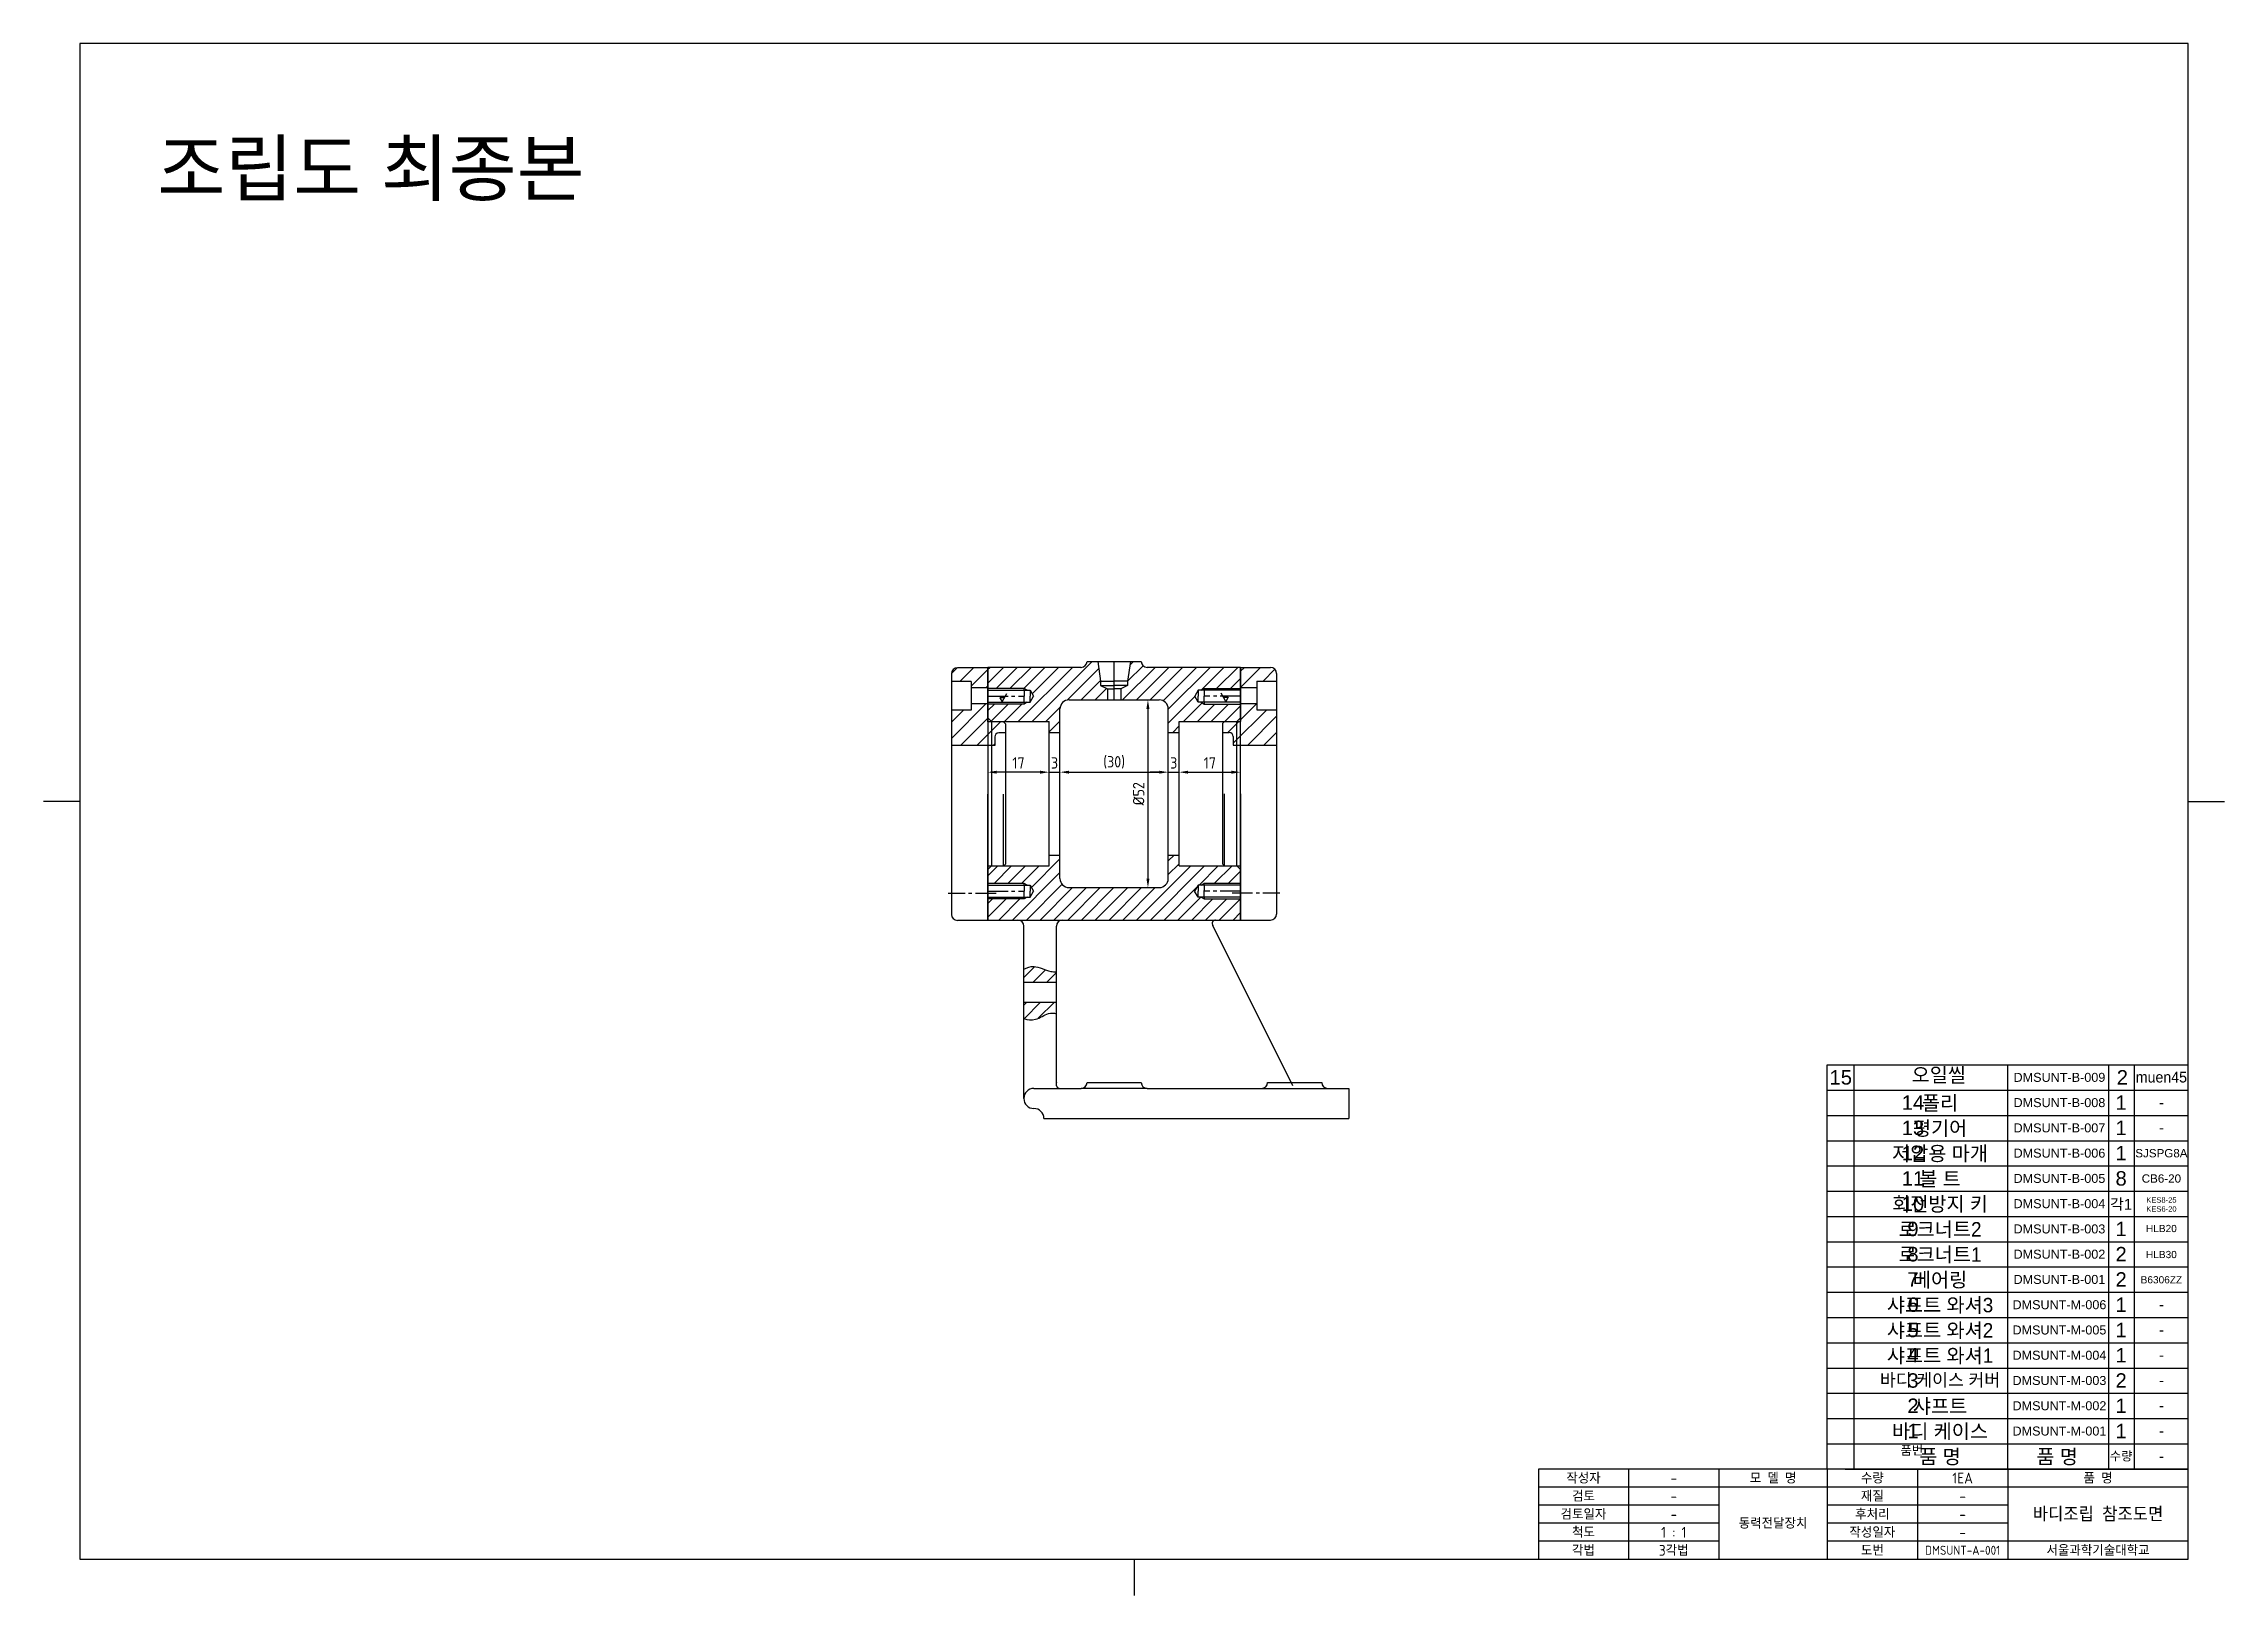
# Model space of a CAD drawing. Header units: millimetres. Extents: x 0 to 1832, y -442 to 895.
# Drawn here: x 0 to 604, y 465 to 895 of the extents above; entities that cross this region are included whole.
import ezdxf
from ezdxf.enums import TextEntityAlignment as Align

# ---------------------------------------------------------------- set-up
doc = ezdxf.new("R2010")
doc.units = ezdxf.units.MM
doc.linetypes.add('CENTER', pattern=[50.8, 31.75, -6.35, 6.35, -6.35])
doc.linetypes.add('CENTER2', pattern=[28.575, 19.05, -3.175, 3.175, -3.175])
for name, color, linetype in [('1점쇄선', 1, 'CENTER'), ('가는선', 1, 'Continuous'), ('문자', 2, 'Continuous'), ('외형선', 3, 'Continuous'), ('윤곽선', 4, 'Continuous'), ('치수문자', 2, 'Continuous')]:
    doc.layers.add(name, color=color, linetype=linetype)
doc.styles.add('Annotative', font='arial.ttf')
doc.styles.get("Standard").update_dxf_attribs({"font": 'ISOCP.SHX', "bigfont": 'WHGTXT.SHX'})
doc.dimstyles.new('KS', dxfattribs={"dimtxt": 3.15, "dimasz": 2.5, "dimexe": 1, "dimexo": 1, "dimgap": 1, "dimtad": 1, "dimzin": 12, "dimdsep": 46, "dimtxsty": 'Standard', "dimcen": 0, "dimclrd": 1, "dimclre": 1, "dimclrt": 2, "dimadec": 0, "dimazin": 0, "dimtfac": 1, "dimtmove": 0, "dimatfit": 3, "dimfxl": 1, "dimarcsym": 0})

msp = doc.modelspace()

# ---------------------------------------------------------------- texts
at = {"layer": '문자', "attachment_point": 5}
for s, width, insert, char_height in [('작성자', 25, (426.5, 497.147), 3), ('-', 25, (451.5, 497.147), 3), ('모 델 명', 30, (479, 497.147), 3), ('수량', 25, (506.5, 497.147), 3), ('1EA', 25, (531.5, 497.147), 3), ('품 명', 50, (569, 497.147), 3), ('검토', 25, (426.5, 492.147), 3), ('-', 25, (451.5, 492.147), 3), ('재질', 25, (506.5, 492.147), 3), ('-', 25, (531.5, 492.147), 3), ('바디조립 참조도면', 50, (569, 487.147), 4), ('검토일자', 25, (426.5, 487.147), 3), ('척도', 25, (426.5, 482.147), 3), ('1 : 1', 25, (451.5, 482.147), 3), ('-', 25, (451.5, 487.147), 3), ('동력전달장치', 30, (479, 484.647), 3), ('작성일자', 25, (506.5, 482.147), 3), ('후처리', 25, (506.5, 487.147), 3), ('-', 25, (531.5, 487.147), 3), ('각법', 25, (426.5, 477.147), 3), ('3각법', 25, (451.5, 477.147), 3), ('도번', 25, (506.5, 477.147), 3), ('DMSUNT-A-001', 25, (531.5, 477.147), 2.5), ('-', 25, (531.5, 482.147), 3), ('서울과학기술대학교', 50, (569, 477.147), 3)]:
    msp.add_mtext_dynamic_manual_height_columns(s, width=width, gutter_width=15, heights=[0], dxfattribs=dict(at, insert=insert, char_height=char_height))
at = {"layer": '외형선', "insert": (31.473, 867.603), "char_height": 15, "width": 129.69747, "attachment_point": 1, "style": 'Annotative'}
msp.add_mtext('{\\fGulim|b0|i0|c129|p50;\\C0;\\c16777215;조립도 최종본}', dxfattribs=at)
at = {"layer": '치수문자', "attachment_point": 1, "style": 'Annotative'}
for s, insert, char_height, width in [('\\pxqc;15', (494, 610.199), 4, 7.5), ('2', (574.19, 610.199), 4, 7.5), ('\\pxqc;14 \\P', (494, 603.199), 4, 47.5), ('\\pxqc;1', (571.652, 603.199), 4, 7.5), ('\\pxqc;13 \\P', (494, 596.199), 4, 47.5), ('\\pxqc;1', (571.652, 596.199), 4, 7.5), ('\\pxqc;12 \\P', (494, 589.199), 4, 47.5), ('\\pxqc;1', (571.652, 589.199), 4, 7.5), ('\\pxqc;11 \\P', (494, 582.199), 4, 47.5), ('\\pxqc;8', (571.652, 582.199), 4, 7.5), ('\\pxqc;10 \\P', (494, 575.199), 4, 47.5), ('\\pxqc;{\\fGulim|b0|i0|c129|p50;\\H0.75x;각\\fArial|b0|i0|c0|p34;1}', (571.652, 574.53), 4, 7.5), ('\\pxqc;9 \\P', (494, 568.199), 4, 47.5), ('\\pxqc;1', (571.652, 568.199), 4, 7.5), ('\\pxqc;8 \\P', (494, 561.199), 4, 47.5), ('\\pxqc;2', (571.652, 561.199), 4, 7.5), ('\\pxqc;7 \\P', (494, 554.199), 4, 47.5), ('\\pxqc;2', (571.652, 554.199), 4, 7.5), ('\\pxqc;6 \\P', (494, 547.199), 4, 47.5), ('\\pxqc;1', (571.652, 547.199), 4, 7.5), ('\\pxqc;5\\P', (494, 540.199), 4, 47.5), ('\\pxqc;1', (571.652, 540.199), 4, 7.5), ('\\pxqc;4 \\P', (494, 533.199), 4, 47.5), ('\\pxqc;1', (571.652, 533.199), 4, 7.5), ('\\pxqc;3 \\P', (494, 526.199), 4, 47.5), ('\\pxqc;2', (571.652, 526.199), 4, 7.5), ('\\pxqc;2 \\P', (494, 519.199), 4, 47.5), ('\\pxqc;1', (571.652, 519.199), 4, 7.5), ('\\pxqc;1 \\P', (494, 512.199), 4, 47.5), ('\\pxqc;1', (571.652, 512.199), 4, 7.5), ('\\pxqc;{\\fGulim|b0|i0|c129|p50;\\H0.625x;품번} \\P', (493.692, 506.121), 4, 47.5), ('\\pxqc;{\\fGulim|b0|i0|c129|p50;수량}', (571.652, 504.52), 2.5, 7.5)]:
    msp.add_mtext(s, dxfattribs=dict(at, insert=insert, char_height=char_height, width=width))
for s, width, insert, char_height in [('\\pxqc;{\\fGulim|b0|i0|c129|p50;오일씰}', 37.5, (506.162, 610.875), 4), ('\\pxqc;DMSUNT-B-009', 28, (544.314, 609.449), 2.5), ('\\pxqc;{\\fGulim|b0|i0|c129|p50;muen45}', 14.48338, (579.314, 609.767), 3), ('\\pxqc;{\\fGulim|b0|i0|c129|p50;폴리}', 37.5, (506.5, 603.097), 4), ('\\pxqc;DMSUNT-B-008', 28, (544.314, 602.449), 2.5), ('\\pxqc;-', 14.48338, (579.314, 602.767), 3), ('\\pxqc;{\\fGulim|b0|i0|c129|p50;평기어}', 37.5, (506.5, 596.097), 4), ('\\pxqc;DMSUNT-B-007', 28, (544.314, 595.449), 2.5), ('\\pxqc;-', 14.48338, (579.314, 595.767), 3), ('\\pxqc;{\\fGulim|b0|i0|c129|p50;저압용 마개}', 37.5, (506.5, 589.097), 4), ('\\pxqc;DMSUNT-B-006', 28, (544.314, 588.449), 2.5), ('\\pxqc;SJSPG8A', 14.48338, (579.314, 588.332), 2.3), ('\\pxqc;{\\fGulim|b0|i0|c129|p50;볼 트}', 37.5, (506.5, 582.097), 4), ('\\pxqc;DMSUNT-B-005', 28, (544.314, 581.449), 2.5), ('\\pxqc;CB6-20', 14.48338, (579.314, 581.317), 2.3), ('\\pxqc;{\\fGulim|b0|i0|c129|p50;회전방지 키}', 37.5, (506.5, 575.097), 4), ('\\pxqc;DMSUNT-B-004', 28, (544.314, 574.449), 2.5), ('\\pxqc;KES8-25 KES6-20', 14.48338, (579.314, 574.97), 1.5), ('\\pxqc;{\\fGulim|b0|i0|c129|p50;로크너트2}', 37.5, (506.5, 568.097), 4), ('\\pxqc;DMSUNT-B-003', 28, (544.314, 567.449), 2.5), ('\\pxqc;HLB20', 14.48338, (579.314, 567.312), 2), ('\\pxqc;{\\fGulim|b0|i0|c129|p50;로크너트1}', 37.5, (506.5, 561.097), 4), ('\\pxqc;DMSUNT-B-002', 28, (544.314, 560.449), 2.5), ('\\pxqc;HLB30', 14.48338, (579.314, 560.106), 2), ('\\pxqc;{\\fGulim|b0|i0|c129|p50;베어링}', 37.5, (506.5, 554.097), 4), ('\\pxqc;DMSUNT-B-001', 28, (544.314, 553.449), 2.5), ('\\pxqc;B6306ZZ', 14.48338, (579.314, 553.106), 2), ('\\pxqc;{\\fGulim|b0|i0|c129|p50;샤프트 와셔3}', 37.5, (506.5, 547.097), 4), ('\\pxqc;DMSUNT-M-006', 28, (544.314, 546.449), 2.5), ('\\pxqc;-', 14.48338, (579.314, 546.767), 3), ('\\pxqc;{\\fGulim|b0|i0|c129|p50;샤프트 와셔2}', 37.5, (506.5, 540.097), 4), ('\\pxqc;DMSUNT-M-005', 28, (544.314, 539.449), 2.5), ('\\pxqc;-', 14.48338, (579.314, 539.767), 3), ('\\pxqc;{\\fGulim|b0|i0|c129|p50;샤프트 와셔1}', 37.5, (506.5, 533.097), 4), ('\\pxqc;DMSUNT-M-004', 28, (544.314, 532.449), 2.5), ('\\pxqc;{\\fGulim|b0|i0|c129|p50;바디 케이스 커버}', 37.5, (506.5, 526.097), 3.5), ('\\pxqc;DMSUNT-M-003', 28, (544.314, 525.449), 2.5), ('\\pxqc;-', 14.48338, (579.314, 532.767), 3), ('\\pxqc;{\\fGulim|b0|i0|c129|p50;샤프트}', 37.5, (506.5, 519.097), 4), ('\\pxqc;-', 14.48338, (579.314, 525.767), 3), ('\\pxqc;DMSUNT-M-002', 28, (544.314, 518.449), 2.5), ('\\pxqc;-', 14.48338, (579.314, 518.767), 3), ('\\pxqc;{\\fGulim|b0|i0|c129|p50;바디 케이스}', 37.5, (506.5, 512.097), 4), ('\\pxqc;DMSUNT-M-001', 28, (544.314, 511.449), 2.5), ('\\pxqc;-', 14.48338, (579.314, 511.767), 3), ('\\pxqc;{\\fGulim|b0|i0|c129|p50;품 명}', 37.5, (506.5, 505.097), 4), ('\\pxqc;{\\fGulim|b0|i0|c129|p50;품 명}', 28.6326, (543.367, 505.097), 4), ('\\pxqc;-', 14.48338, (579.314, 504.767), 3)]:
    msp.add_mtext_dynamic_manual_height_columns(s, width=width, gutter_width=32.5, heights=[0], dxfattribs=dict(at, insert=insert, char_height=char_height))

# ---------------------------------------------------------------- blocks, each defined once
blk = doc.blocks.new('*D413')
at = {"layer": 'Defpoints', "color": 0, "transparency": 16777216}
for p in [(281.5, 692.76), (311.5, 692.76), (311.5, 692.76)]:
    blk.add_point(p, dxfattribs=at)
at = {"layer": '가는선', "color": 1, "linetype": 'ByBlock', "lineweight": -2, "transparency": 16777216}
blk.add_line((284, 692.76), (309, 692.76), dxfattribs=at)
at = {"layer": '가는선', "color": 1, "transparency": 16777216}
for points in [[(284, 693.17), (284, 692.34), (281.5, 692.76)], [(309, 693.17), (309, 692.34), (311.5, 692.76)]]:
    blk.add_solid(points, dxfattribs=at)
at = {"layer": '가는선', "color": 2, "transparency": 16777216, "insert": (296.5, 695.49), "char_height": 3.15, "attachment_point": 5}
blk.add_mtext('(30)', dxfattribs=at)
blk = doc.blocks.new('*D416')
at = {"layer": 'Defpoints', "color": 0, "transparency": 16777216}
for p in [(314.5, 692.76), (331.5, 692.76), (331.5, 692.76)]:
    blk.add_point(p, dxfattribs=at)
at = {"layer": '가는선', "color": 1, "linetype": 'ByBlock', "lineweight": -2, "transparency": 16777216}
blk.add_line((317, 692.76), (329, 692.76), dxfattribs=at)
at = {"layer": '가는선', "color": 1, "transparency": 16777216}
for points in [[(317, 693.17), (317, 692.34), (314.5, 692.76)], [(329, 693.17), (329, 692.34), (331.5, 692.76)]]:
    blk.add_solid(points, dxfattribs=at)
at = {"layer": '가는선', "color": 2, "transparency": 16777216, "insert": (323, 695.33), "char_height": 3.15, "attachment_point": 5}
blk.add_mtext('17', dxfattribs=at)
blk = doc.blocks.new('*D417')
at = {"layer": 'Defpoints', "color": 0, "transparency": 16777216}
for p in [(261.5, 692.76), (261.5, 692.76), (278.5, 692.34)]:
    blk.add_point(p, dxfattribs=at)
at = {"layer": '가는선', "color": 1, "linetype": 'ByBlock', "lineweight": -2, "transparency": 16777216}
for p, q in [((276, 692.76), (264, 692.76)), ((278.5, 693.34), (278.5, 693.76))]:
    blk.add_line(p, q, dxfattribs=at)
at = {"layer": '가는선', "color": 1, "transparency": 16777216}
for points in [[(264, 693.17), (264, 692.34), (261.5, 692.76)], [(276, 693.17), (276, 692.34), (278.5, 692.76)]]:
    blk.add_solid(points, dxfattribs=at)
at = {"layer": '가는선', "color": 2, "transparency": 16777216, "insert": (270, 695.33), "char_height": 3.15, "attachment_point": 5}
blk.add_mtext('17', dxfattribs=at)
blk = doc.blocks.new('*D418')
at = {"layer": 'Defpoints', "color": 0, "transparency": 16777216}
for p in [(278.5, 692.76), (281.5, 692.76), (281.5, 692.18)]:
    blk.add_point(p, dxfattribs=at)
at = {"layer": '가는선', "color": 1, "linetype": 'ByBlock', "lineweight": -2, "transparency": 16777216}
for p, q in [((276, 692.76), (273.5, 692.76)), ((278.5, 692.76), (281.5, 692.76)), ((281.5, 693.18), (281.5, 693.76)), ((284, 692.76), (286.5, 692.76))]:
    blk.add_line(p, q, dxfattribs=at)
at = {"layer": '가는선', "color": 1, "transparency": 16777216}
for points in [[(276, 693.17), (276, 692.34), (278.5, 692.76)], [(284, 693.17), (284, 692.34), (281.5, 692.76)]]:
    blk.add_solid(points, dxfattribs=at)
at = {"layer": '가는선', "color": 2, "transparency": 16777216, "insert": (280, 695.33), "char_height": 3.15, "attachment_point": 5}
blk.add_mtext('3', dxfattribs=at)
blk = doc.blocks.new('*D414')
at = {"layer": 'Defpoints', "color": 0, "transparency": 16777216}
for p in [(311.5, 692.76), (314.5, 692.76), (314.5, 692.76)]:
    blk.add_point(p, dxfattribs=at)
at = {"layer": '가는선', "color": 1, "linetype": 'ByBlock', "lineweight": -2, "transparency": 16777216}
for p, q in [((309, 692.76), (306.5, 692.76)), ((311.5, 692.76), (314.5, 692.76)), ((317, 692.76), (319.5, 692.76))]:
    blk.add_line(p, q, dxfattribs=at)
at = {"layer": '가는선', "color": 1, "transparency": 16777216}
for points in [[(309, 693.17), (309, 692.34), (311.5, 692.76)], [(317, 693.17), (317, 692.34), (314.5, 692.76)]]:
    blk.add_solid(points, dxfattribs=at)
at = {"layer": '가는선', "color": 2, "transparency": 16777216, "insert": (313, 695.33), "char_height": 3.15, "attachment_point": 5}
blk.add_mtext('3', dxfattribs=at)
blk = doc.blocks.new('*D415')
at = {"layer": 'Defpoints', "color": 0, "transparency": 16777216}
for p in [(305.86, 712.79), (305.86, 660.79), (305.86, 660.79)]:
    blk.add_point(p, dxfattribs=at)
at = {"layer": '가는선', "color": 1, "linetype": 'ByBlock', "lineweight": -2, "transparency": 16777216}
blk.add_line((305.86, 710.29), (305.86, 663.29), dxfattribs=at)
at = {"layer": '가는선', "color": 1, "transparency": 16777216}
for points in [[(305.44, 710.29), (306.28, 710.29), (305.86, 712.79)], [(305.44, 663.29), (306.28, 663.29), (305.86, 660.79)]]:
    blk.add_solid(points, dxfattribs=at)
at = {"layer": '가는선', "color": 2, "transparency": 16777216, "insert": (303.28, 686.79), "char_height": 3.15, "attachment_point": 5, "rotation": 90}
blk.add_mtext('%%C52', dxfattribs=at)
blk = doc.blocks.new('*U409')
at = {"layer": '1점쇄선', "color": 0, "linetype": 'CENTER2', "ltscale": 0.3, "transparency": 16777216}
blk.add_line((-5.14, 0), (5.14, 0), dxfattribs=at)
blk = doc.blocks.new('*U410')
at = {"layer": '1점쇄선', "color": 0, "linetype": 'CENTER2', "ltscale": 0.3, "transparency": 16777216}
blk.add_line((-5.14, 0), (5.14, 0), dxfattribs=at)
blk = doc.blocks.new('*U411')
at = {"layer": '1점쇄선', "color": 0, "linetype": 'CENTER2', "ltscale": 0.3, "transparency": 16777216}
blk.add_line((5.14, 0), (-5.14, 0), dxfattribs=at)
blk = doc.blocks.new('*U412')
at = {"layer": '1점쇄선', "color": 0, "linetype": 'CENTER2', "ltscale": 0.3, "transparency": 16777216}
blk.add_line((5.14, 0), (-5.14, 0), dxfattribs=at)
blk = doc.blocks.new('블록')
at = {"layer": '외형선'}
for p, q in [((-14, 25), (0, 0)), ((14, 25), (-14, 25)), ((0, 0), (29, 50))]:
    blk.add_line(p, q, dxfattribs=at)
blk.add_attdef('기호', text='', height=12.3).set_placement((0, 25), align=Align.BOTTOM_CENTER)
blk = doc.blocks.new('*U422')
at = {"layer": '1점쇄선', "color": 0, "linetype": 'CENTER2', "ltscale": 0.3, "transparency": 16777216}
blk.add_line((3.32, 0), (-9.9, 0), dxfattribs=at)
blk = doc.blocks.new('*U427')
at = {"layer": '1점쇄선', "color": 0, "linetype": 'CENTER2', "ltscale": 0.3, "transparency": 16777216}
blk.add_line((-3.32, 0), (9.9, 0), dxfattribs=at)

# ---------------------------------------------------------------- dimensions: what is measured, and where the dimension line sits
at = {"layer": '가는선'}
dim = msp.add_linear_dim(base=(305.859, 660.794), p1=(305.859, 712.794), p2=(305.859, 660.794), angle=90, text='%%C<>', dimstyle='KS', override={"dimarcsym": 1}, dxfattribs=at)
dim.commit()
dim.dimension.update_dxf_attribs({"geometry": '*D415', "text_midpoint": (303.284, 686.794)})
for base, p1, p2, override, picture, middle in [((261.499, 692.756), (278.499, 692.339), (261.499, 692.756), {"dimtmove": 1, "dimarcsym": 1}, '*D417', (269.999, 695.331)), ((281.499, 692.756), (278.499, 692.756), (281.499, 692.183), {"dimtix": 1, "dimarcsym": 1}, '*D418', (279.999, 695.331)), ((314.499, 692.756), (311.499, 692.756), (314.499, 692.756), {"dimtix": 1, "dimarcsym": 1}, '*D414', (312.999, 695.331)), ((331.499, 692.756), (314.499, 692.756), (331.499, 692.756), {"dimtmove": 1, "dimarcsym": 1}, '*D416', (322.999, 695.331))]:
    dim = msp.add_linear_dim(base=base, p1=p1, p2=p2, dimstyle='KS', override=override, dxfattribs=at)
    dim.commit()
    dim.dimension.update_dxf_attribs({"geometry": picture, "text_midpoint": middle})
dim = msp.add_linear_dim(base=(311.499, 692.756), p1=(281.499, 692.756), p2=(311.499, 692.756), text='(<>)', dimstyle='KS', override={"dimarcsym": 1}, dxfattribs=at)
dim.commit()
dim.dimension.update_dxf_attribs({"geometry": '*D413', "text_midpoint": (296.499, 695.489)})

# ---------------------------------------------------------------- hatches: boundary and pattern name
at = {"layer": '1점쇄선'}
h = msp.add_hatch(dxfattribs=at)
h.set_pattern_fill('ANSI31', color=1)
h.set_pattern_definition([(45, (-557.04, 441.4273), (-2.245064, 2.245064), [])])
h.paths.add_polyline_path([(266.444, 706.129), (265.888, 706.685), (261.44, 706.685), (261.44, 711.657), (256.936, 711.657), (256.936, 709.907), (251.436, 709.907), (251.436, 700.157), (263.444, 700.157), (263.444, 702.518, -0.4142136), (264.555, 703.629), (266.444, 703.629)])
h.paths.add_polyline_path([(261.44, 721.685), (253.103, 721.685, 0.4142136), (251.436, 720.018), (251.436, 717.907), (256.936, 717.907), (256.936, 716.157), (261.44, 716.157)])
h = msp.add_hatch(dxfattribs=at)
h.set_pattern_fill('ANSI31', color=1)
h.set_pattern_definition([(45, (-490.9897, 441.5363), (-2.245064, 2.245064), [])])
h.paths.add_polyline_path([(336.002, 710.016), (336.002, 711.766), (331.499, 711.766), (331.499, 706.794), (327.05, 706.794), (326.494, 706.239), (326.494, 703.739), (328.383, 703.739, -0.4142136), (329.494, 702.627), (329.494, 700.266), (341.502, 700.266), (341.502, 710.016)])
h.paths.add_polyline_path([(331.499, 721.794), (331.499, 716.266), (336.002, 716.266), (336.002, 718.016), (341.502, 718.016), (341.502, 720.127, 0.4142136), (339.835, 721.794)])
at = {"layer": '외형선'}
h = msp.add_hatch(dxfattribs=at)
h.set_pattern_fill('ANSI31', color=1, scale=0.85)
h.set_pattern_definition([(45, (-0.4696, 486.0064), (-1.908304, 1.908304), [])])
h.paths.add_polyline_path([(283.999, 712.794), (294.677, 712.794), (294.677, 715.809), (292.758, 716.808), (292.758, 717.992), (292.003, 723.461), (288.999, 723.461, -0.4142136), (287.332, 721.794), (261.499, 721.794), (261.499, 715.942), (271.571, 715.942), (272.404, 715.461), (273.237, 715.461), (274.2, 713.794), (273.237, 712.127), (272.404, 712.127), (271.571, 711.646), (261.499, 711.646), (261.499, 707.794), (262.499, 706.794), (278.499, 706.794), (278.499, 703.794), (281.499, 703.794), (281.499, 710.294, -0.4142136)])
h.paths.add_polyline_path([(318.821, 713.794), (319.783, 715.461), (320.616, 715.461), (321.45, 715.942), (331.499, 715.942), (331.499, 721.794), (305.665, 721.794, -0.4142136), (303.999, 723.461), (300.994, 723.461), (300.239, 717.992), (300.239, 716.808), (298.32, 715.809), (298.32, 712.794), (308.999, 712.794, -0.4142136), (311.499, 710.294), (311.499, 703.794), (314.499, 703.794), (314.499, 706.794), (330.499, 706.794), (331.499, 707.794), (331.499, 711.646), (321.45, 711.646), (320.616, 712.127), (319.783, 712.127)])
h.paths.add_polyline_path([(283.999, 660.794, -0.4142136), (281.499, 663.294), (281.499, 669.794), (278.499, 669.794), (278.499, 666.794), (262.499, 666.794), (261.499, 665.794), (261.499, 661.942), (271.575, 661.942), (272.408, 661.461), (273.241, 661.461), (274.204, 659.794), (273.241, 658.127), (272.408, 658.127), (271.575, 657.646), (261.499, 657.646), (261.499, 651.794), (331.499, 651.794), (331.499, 657.665), (321.406, 657.665), (320.573, 658.146), (319.74, 658.146), (318.777, 659.813), (319.74, 661.479), (320.573, 661.479), (321.406, 661.961), (331.499, 661.961), (331.499, 665.794), (330.499, 666.794), (314.499, 666.794), (314.499, 669.794), (311.499, 669.794), (311.499, 663.294, -0.4142136), (308.999, 660.794)])
edge = h.paths.add_edge_path()
edge.add_line((271.499, 629.016), (271.499, 624.46))
edge.add_spline(control_points=[(271.499, 624.46), (272.572, 624.118), (274.755, 623.785), (277.978, 626.129), (279.775, 626.017), (280.502, 625.82)], knot_values=[3.5650218, 3.5650218, 3.5650218, 3.5650218, 9.35333, 15.6162507, 19.7168328, 19.7168328, 19.7168328, 19.7168328], degree=3, periodic=0)
edge.add_line((280.502, 625.82), (280.502, 629.016))
edge.add_line((280.502, 629.016), (271.499, 629.016))
edge = h.paths.add_edge_path()
edge.add_line((280.502, 634.572), (280.502, 637.462))
edge.add_spline(control_points=[(280.502, 637.462), (279.982, 637.419), (278.054, 637.492), (274.614, 639.509), (272.388, 638.645), (271.499, 638.148)], knot_values=[3.0681972, 3.0681972, 3.0681972, 3.0681972, 5.9193506, 13.7174043, 18.9304192, 18.9304192, 18.9304192, 18.9304192], degree=3, periodic=0)
edge.add_line((271.499, 638.148), (271.499, 634.572))
edge.add_line((271.499, 634.572), (280.502, 634.572))

# ---------------------------------------------------------------- linework, layer by layer
at = {"layer": '가는선'}
for p, q in [((296.499, 712.794), (296.499, 723.461)), ((271.571, 715.942), (261.522, 715.942)), ((272.404, 715.461), (271.571, 715.942)), ((292.758, 717.992), (292.758, 716.808)), ((292.758, 716.808), (296.499, 716.808)), ((292.758, 716.808), (294.677, 715.809)), ((294.677, 715.809), (296.499, 715.809)), ((294.677, 715.809), (294.677, 712.794)), ((300.239, 716.808), (296.499, 716.808)), ((298.32, 715.809), (296.499, 715.809)), ((300.239, 716.808), (298.32, 715.809)), ((298.32, 715.809), (298.32, 712.794)), ((300.239, 717.992), (300.239, 716.808)), ((320.616, 715.461), (321.45, 715.942)), ((321.45, 715.942), (331.499, 715.942)), ((271.571, 711.646), (261.522, 711.646)), ((272.404, 712.127), (271.571, 711.646)), ((320.616, 712.127), (321.45, 711.646)), ((321.45, 711.646), (331.499, 711.646)), ((271.575, 661.942), (261.526, 661.942)), ((272.408, 661.461), (271.575, 661.942)), ((320.573, 661.479), (321.406, 661.961)), ((321.406, 661.961), (331.455, 661.961)), ((271.575, 657.646), (261.526, 657.646)), ((272.408, 658.127), (271.575, 657.646)), ((320.573, 658.146), (321.406, 657.665)), ((321.406, 657.665), (331.455, 657.665)), ((439, 499.647), (439, 474.647)), ((464, 499.647), (464, 474.647)), ((494, 499.647), (494, 474.647)), ((519, 499.647), (519, 474.647)), ((544, 499.647), (544, 474.647)), ((594, 494.647), (414, 494.647)), ((464, 489.647), (414, 489.647)), ((544, 489.647), (494, 489.647)), ((464, 484.647), (414, 484.647)), ((544, 484.647), (494, 484.647)), ((464, 479.647), (414, 479.647)), ((594, 479.647), (494, 479.647))]:
    msp.add_line(p, q, dxfattribs=at)
for points, knots in [([(271.499, 638.148), (272.388, 638.645), (274.614, 639.509), (278.054, 637.492), (279.982, 637.419), (280.502, 637.462)], [3.0681972, 3.0681972, 3.0681972, 3.0681972, 8.2812121, 16.0792658, 18.9304192, 18.9304192, 18.9304192, 18.9304192]), ([(271.499, 624.46), (272.572, 624.118), (274.755, 623.785), (277.978, 626.129), (279.775, 626.017), (280.502, 625.82)], [3.5650218, 3.5650218, 3.5650218, 3.5650218, 9.35333, 15.6162507, 19.7168328, 19.7168328, 19.7168328, 19.7168328])]:
    msp.add_open_spline(points, degree=3, knots=knots, dxfattribs=at)
at = {"layer": '문자'}
for p, q in [((494, 611.647), (594, 611.647)), ((494, 604.647), (594, 604.647)), ((494, 597.647), (594, 597.647)), ((494, 590.647), (594, 590.647)), ((494, 583.647), (594, 583.647)), ((494, 576.647), (594, 576.647)), ((494, 569.647), (594, 569.647)), ((494, 562.647), (594, 562.647)), ((494, 555.647), (594, 555.647)), ((494, 548.647), (594, 548.647)), ((494, 541.647), (594, 541.647)), ((494, 534.647), (594, 534.647)), ((494, 527.647), (594, 527.647)), ((494, 520.647), (594, 520.647)), ((494, 513.647), (594, 513.647)), ((494, 506.647), (594, 506.647))]:
    msp.add_line(p, q, dxfattribs=at)
at = {"layer": '외형선'}
for p, q in [((251.436, 720.018), (251.436, 653.352)), ((261.44, 721.685), (253.103, 721.685)), ((261.44, 721.685), (261.44, 706.685)), ((261.499, 721.794), (261.499, 651.794)), ((287.332, 721.794), (261.499, 721.794)), ((287.285, 721.794), (287.332, 721.794)), ((288.999, 723.461), (303.999, 723.461)), ((292.003, 723.461), (292.758, 717.992)), ((300.994, 723.461), (300.239, 717.992)), ((331.499, 721.794), (305.665, 721.794)), ((331.499, 651.794), (331.499, 721.794)), ((331.499, 721.794), (339.835, 721.794)), ((331.499, 721.794), (331.499, 706.794)), ((341.502, 720.127), (341.502, 653.461)), ((256.936, 717.907), (251.436, 717.907)), ((251.436, 717.907), (251.436, 709.907)), ((256.936, 717.907), (256.936, 709.907)), ((261.44, 716.157), (256.936, 716.157)), ((261.522, 715.461), (271.571, 715.461)), ((271.571, 715.461), (271.571, 715.942)), ((271.571, 715.461), (271.571, 713.794)), ((271.571, 715.461), (273.237, 715.461)), ((271.571, 712.127), (271.571, 713.794)), ((273.237, 715.461), (273.237, 713.794)), ((273.237, 715.461), (274.2, 713.794)), ((273.237, 712.127), (273.237, 713.794)), ((273.237, 712.127), (274.2, 713.794)), ((283.999, 712.794), (308.999, 712.794)), ((292.758, 717.992), (296.499, 717.992)), ((300.239, 717.992), (296.499, 717.992)), ((319.783, 715.461), (318.821, 713.794)), ((319.783, 712.127), (318.821, 713.794)), ((319.783, 715.461), (319.783, 713.794)), ((321.45, 715.461), (319.783, 715.461)), ((319.783, 712.127), (319.783, 713.794)), ((321.45, 715.461), (321.45, 715.942)), ((321.45, 715.461), (321.45, 713.794)), ((331.499, 715.461), (321.45, 715.461)), ((321.45, 712.127), (321.45, 713.794)), ((331.499, 716.266), (336.002, 716.266)), ((336.002, 718.016), (341.502, 718.016)), ((336.002, 718.016), (336.002, 710.016)), ((341.502, 718.016), (341.502, 710.016)), ((256.936, 709.907), (251.436, 709.907)), ((261.44, 711.657), (256.936, 711.657)), ((265.888, 706.685), (261.44, 706.685)), ((262.499, 706.794), (261.499, 707.794)), ((261.522, 712.127), (271.571, 712.127)), ((262.499, 706.794), (262.499, 666.794)), ((262.499, 706.794), (278.499, 706.794)), ((266.444, 706.129), (265.888, 706.685)), ((271.571, 712.127), (273.237, 712.127)), ((271.571, 712.127), (271.571, 711.646)), ((278.499, 666.794), (278.499, 706.794)), ((281.499, 663.294), (281.499, 710.294)), ((311.499, 663.294), (311.499, 710.294)), ((314.499, 706.794), (330.499, 706.794)), ((314.499, 666.794), (314.499, 706.794)), ((321.45, 712.127), (319.783, 712.127)), ((331.499, 712.127), (321.45, 712.127)), ((321.45, 712.127), (321.45, 711.646)), ((326.494, 706.239), (327.05, 706.794)), ((327.05, 706.794), (331.499, 706.794)), ((330.499, 706.794), (331.499, 707.794)), ((330.499, 666.794), (330.499, 706.794)), ((331.499, 711.766), (336.002, 711.766)), ((336.002, 710.016), (341.502, 710.016)), ((263.444, 702.518), (263.444, 700.157)), ((266.444, 703.629), (264.555, 703.629)), ((266.444, 706.129), (266.444, 667.241)), ((278.499, 703.794), (281.499, 703.794)), ((311.499, 703.794), (314.499, 703.794)), ((326.494, 706.239), (326.494, 667.35)), ((326.494, 703.739), (328.383, 703.739)), ((329.494, 702.627), (329.494, 700.266)), ((263.444, 700.157), (251.436, 700.157)), ((329.494, 700.266), (341.502, 700.266)), ((10, 684.647), (0, 684.647)), ((261.44, 686.685), (261.44, 651.685)), ((265.888, 666.685), (265.888, 686.685)), ((327.05, 666.794), (327.05, 686.794)), ((331.499, 686.794), (331.499, 651.794)), ((594, 684.647), (604, 684.647)), ((265.888, 666.685), (261.44, 666.685)), ((262.499, 666.794), (261.499, 665.794)), ((262.499, 666.794), (278.499, 666.794)), ((265.888, 666.685), (266.444, 667.241)), ((278.499, 669.794), (281.499, 669.794)), ((311.499, 669.794), (314.499, 669.794)), ((314.499, 666.794), (330.499, 666.794)), ((327.05, 666.794), (326.494, 667.35)), ((327.05, 666.794), (331.499, 666.794)), ((330.499, 666.794), (331.499, 665.794)), ((261.526, 661.461), (271.575, 661.461)), ((271.575, 661.461), (271.575, 661.942)), ((271.575, 661.461), (271.575, 659.794)), ((271.575, 661.461), (273.241, 661.461)), ((271.575, 658.127), (271.575, 659.794)), ((273.241, 661.461), (273.241, 659.794)), ((273.241, 661.461), (274.204, 659.794)), ((273.241, 658.127), (273.241, 659.794)), ((273.241, 658.127), (274.204, 659.794)), ((283.999, 660.794), (308.999, 660.794)), ((319.74, 661.479), (318.777, 659.813)), ((319.74, 658.146), (318.777, 659.813)), ((319.74, 661.479), (319.74, 659.813)), ((321.406, 661.479), (319.74, 661.479)), ((319.74, 658.146), (319.74, 659.813)), ((321.406, 661.479), (321.406, 661.961)), ((321.406, 661.479), (321.406, 659.813)), ((331.455, 661.479), (321.406, 661.479)), ((321.406, 658.146), (321.406, 659.813)), ((261.526, 658.127), (271.575, 658.127)), ((271.575, 658.127), (273.241, 658.127)), ((271.575, 658.127), (271.575, 657.646)), ((321.406, 658.146), (319.74, 658.146)), ((331.455, 658.146), (321.406, 658.146)), ((321.406, 658.146), (321.406, 657.665)), ((261.44, 651.685), (253.103, 651.685)), ((261.499, 651.794), (331.499, 651.794)), ((271.499, 602.35), (271.499, 650.127)), ((280.502, 606.794), (280.502, 650.127)), ((346.005, 605.884), (323.801, 650.269)), ((331.499, 651.794), (339.835, 651.794)), ((271.499, 634.572), (280.502, 634.572)), ((271.499, 629.016), (280.502, 629.016)), ((494, 499.647), (494, 611.647)), ((501.5, 499.647), (501.5, 611.647)), ((544, 499.647), (544, 611.647)), ((572, 499.647), (572, 611.647)), ((579, 611.647), (579, 499.647)), ((274.276, 605.127), (281.499, 605.127)), ((281.499, 605.127), (287.332, 605.127)), ((305.665, 605.127), (287.332, 605.127)), ((288.999, 606.794), (303.999, 606.794)), ((288.999, 606.794), (288.999, 606.794)), ((303.999, 606.794), (303.999, 606.794)), ((305.665, 605.127), (347.402, 605.127)), ((338.999, 606.794), (353.999, 606.794)), ((347.402, 605.127), (355.665, 605.127)), ((353.999, 606.794), (353.999, 606.794)), ((355.665, 605.127), (361.499, 605.127)), ((361.499, 605.127), (361.499, 596.794)), ((277.054, 596.794), (361.499, 596.794)), ((594, 499.647), (414, 499.647)), ((414, 499.647), (414, 474.647)), ((499, 499.647), (594, 499.647)), ((544, 499.647), (572, 499.647)), ((302, 474.647), (302, 464.647))]:
    msp.add_line(p, q, dxfattribs=at)
for centre, radius, start, end in [((253.103, 720.018), 1.667, 90, 180), ((287.332, 723.461), 1.667, 270, 0), ((305.665, 723.461), 1.667, 180, 270), ((339.835, 720.127), 1.667, 0, 90), ((283.999, 710.294), 2.5, 90, 180), ((308.999, 710.294), 2.5, 0, 90), ((264.555, 702.518), 1.111, 90, 180), ((328.383, 702.627), 1.111, 0, 90), ((283.999, 663.294), 2.5, 180, 270), ((308.999, 663.294), 2.5, 270, 0), ((253.103, 653.352), 1.667, 180, 270), ((339.835, 653.461), 1.667, 270, 0), ((269.832, 650.127), 1.667, 0, 90), ((282.175, 650.127), 1.667, 90, 180), ((324.674, 650.783), 1.014, 94.097234, 210.470099), ((274.276, 602.35), 2.778, 90, 270), ((281.62, 606.331), 1.21, 157.497425, 264.261422), ((287.332, 606.794), 1.667, 270, 0), ((305.665, 606.794), 1.667, 180, 270), ((337.332, 606.794), 1.667, 270, 0), ((355.665, 606.794), 1.667, 180, 270), ((274.276, 596.794), 2.778, 0, 90)]:
    msp.add_arc(centre, radius, start, end, dxfattribs=at)
at = {"layer": '윤곽선'}
msp.add_lwpolyline([(10, 474.647), (594, 474.647), (594, 894.647), (10, 894.647)], close=True, dxfattribs=at)

# ---------------------------------------------------------------- block references
at = {"layer": '1점쇄선', "linetype": 'CENTER2', "ltscale": 0.3}
for name, p in [('*U409', (266.546, 713.794)), ('*U412', (326.474, 713.794)), ('*U422', (260.468, 659.185)), ('*U410', (266.55, 659.794)), ('*U411', (326.431, 659.813)), ('*U427', (332.471, 659.294))]:
    msp.add_blockref(name, p, dxfattribs=at)
at = {"layer": '외형선', "xscale": 0.04638226079053867, "yscale": 0.04638226079053867, "zscale": 0.04638226079053867}
msp.add_blockref('블록', (265.469, 712.241), dxfattribs=at).add_auto_attribs({'기호': 'w'})
at = {"layer": '외형선'}
ref = msp.add_blockref('블록', (327.47, 712.35), dxfattribs=dict(at, xscale=-0.04638226079053867, yscale=0.04638226079053867, zscale=0.04638226079053867))
ref.add_attrib('기호', 'w', dxfattribs={"layer": '0', "height": 0.571}).set_placement((327.47, 713.5), align=Align.BOTTOM_CENTER)

msp.set_redraw_order([(e.dxf.handle, doc.entitydb.next_handle()) for e in msp.query("TEXT MTEXT ATTDEF DIMENSION ARC_DIMENSION")])  # texts and dimensions are drawn at this point

doc.saveas('drawing.dxf')
